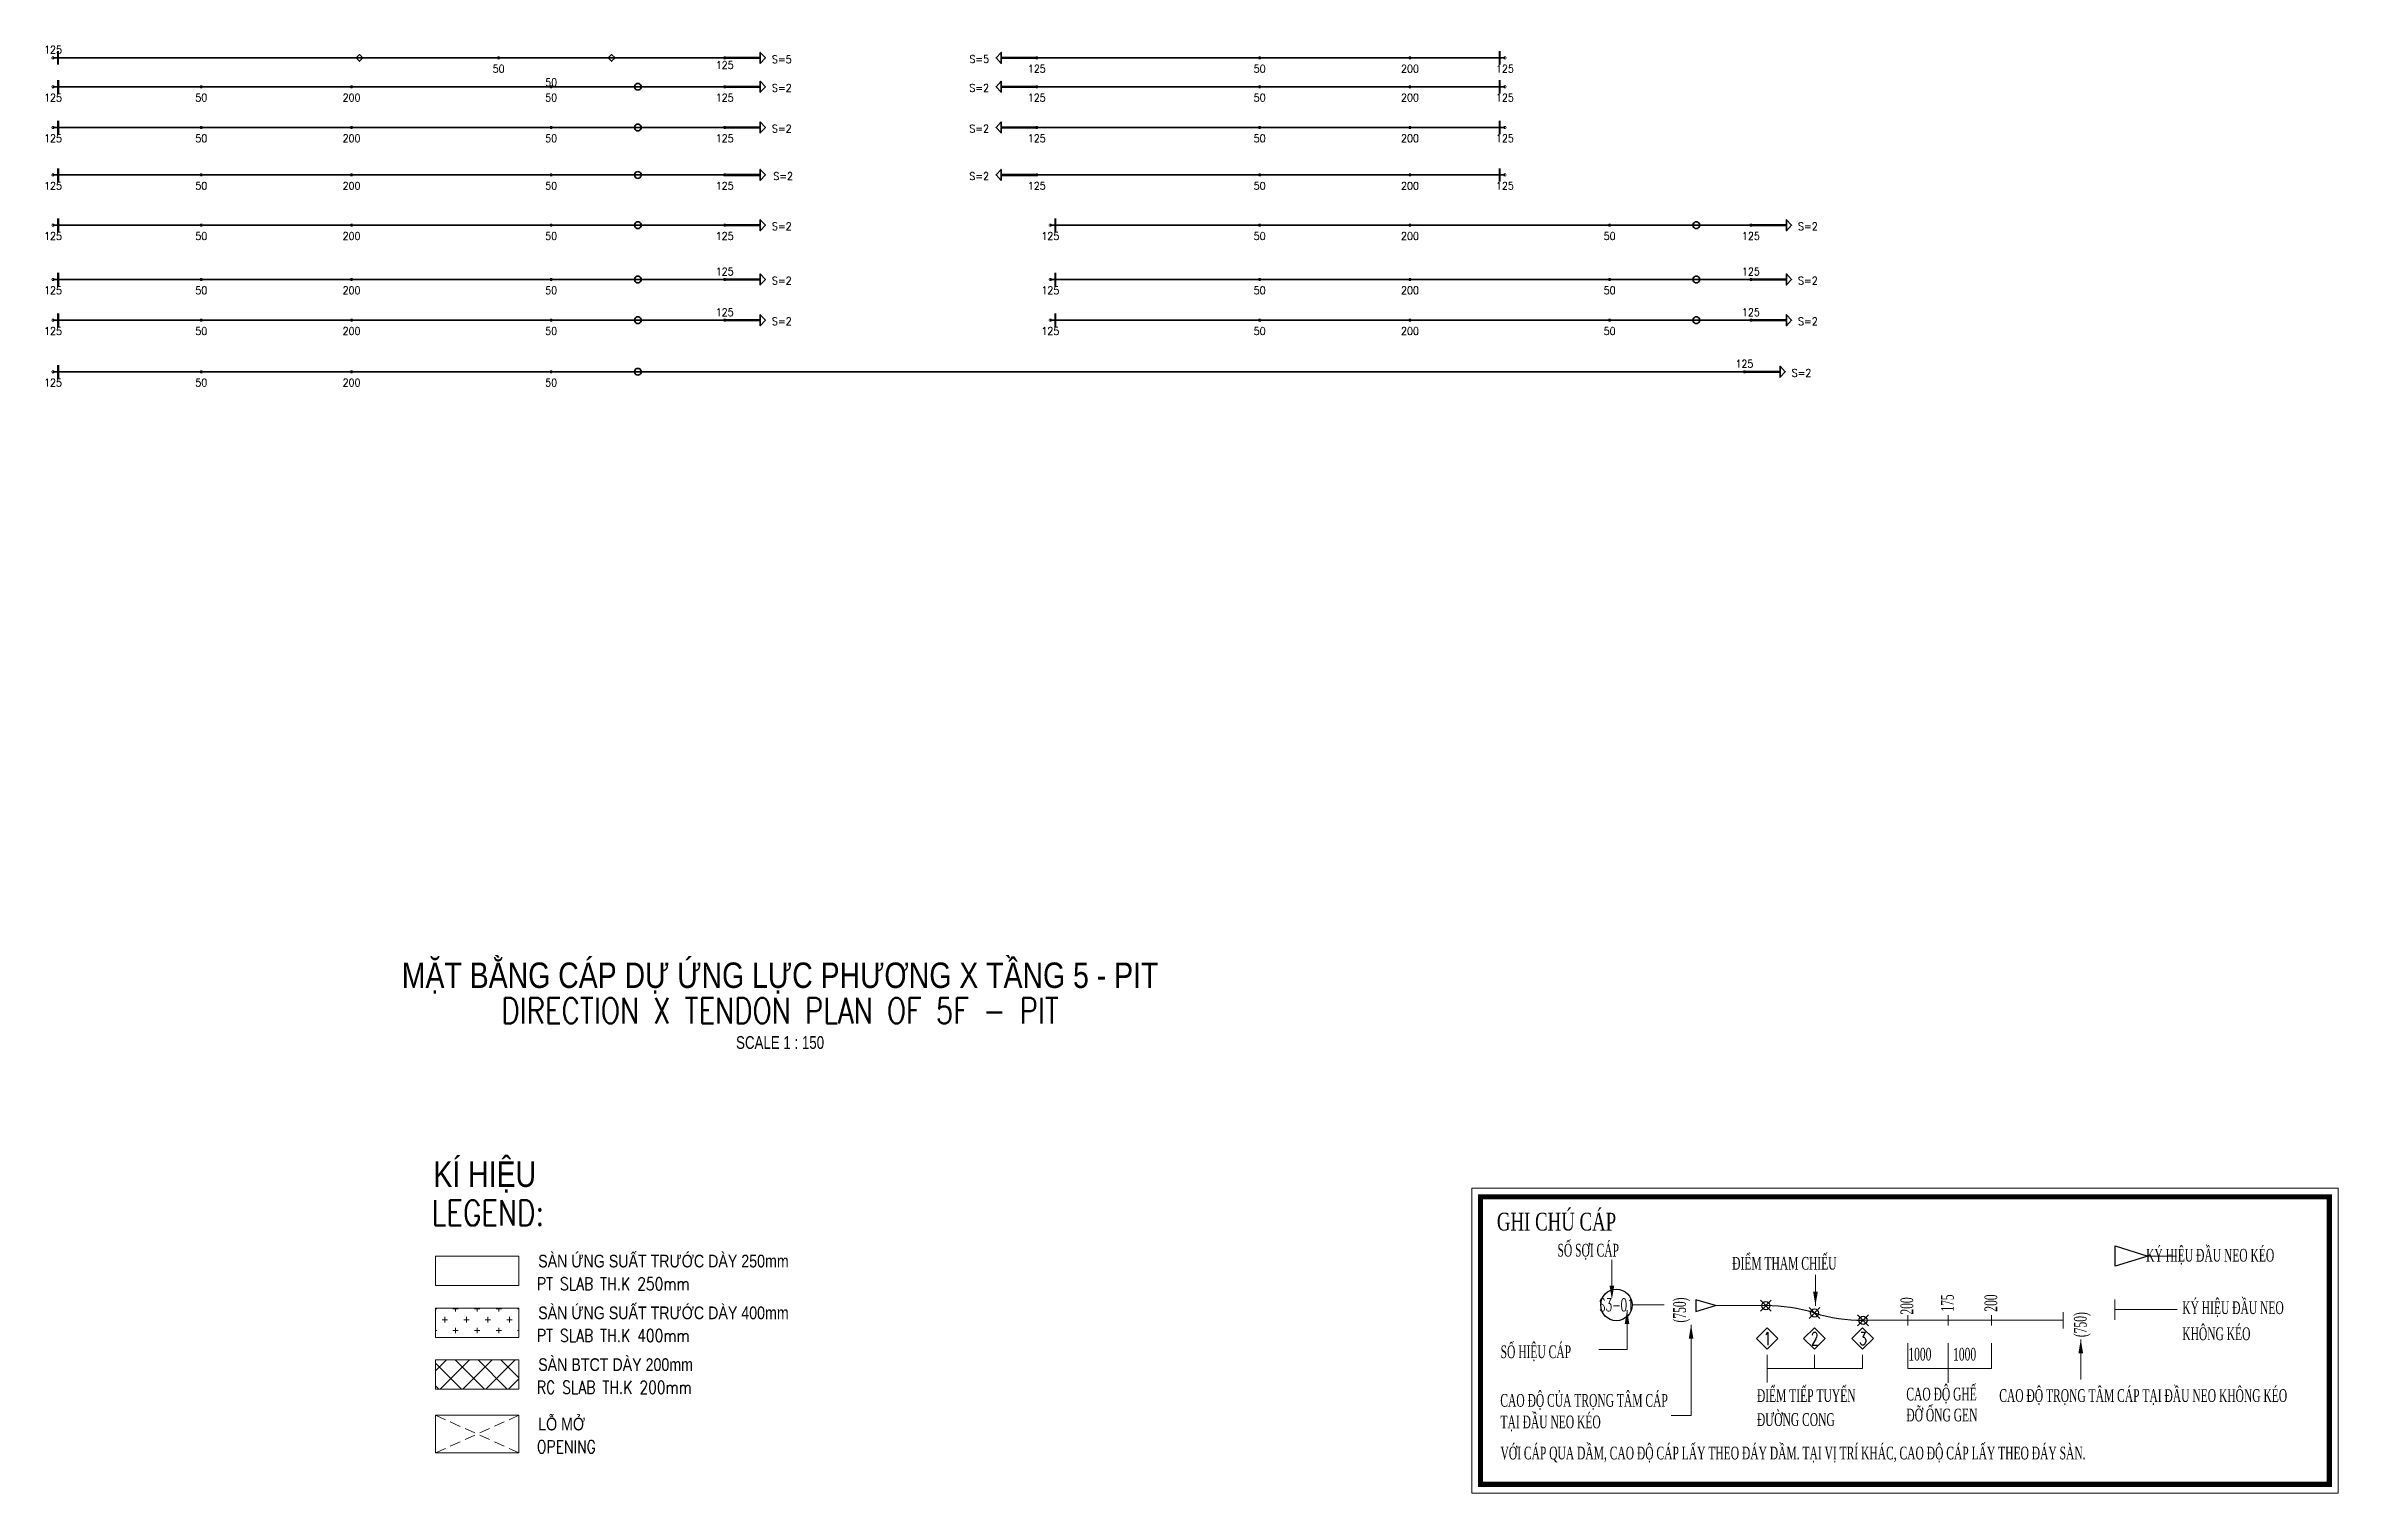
# Model space of a CAD drawing. Header units: millimetres. Extents: x 118516 to 587762, y -24154 to 43200.
# Drawn here: x 394039 to 461612, y -24154 to 18506 of the extents above; entities that cross this region are included whole.
import ezdxf
from ezdxf.enums import TextEntityAlignment as Align

# ---------------------------------------------------------------- set-up
doc = ezdxf.new("R2010")
doc.units = ezdxf.units.MM
doc.linetypes.add('DASHED2', pattern=[9.525, 6.35, -3.175])
doc.layers.get('0').update_dxf_attribs({"lineweight": 20})
for name, color, linetype, lineweight in [('8.TEXT', 7, 'Continuous', 20), ('a.LEADER', 8, 'Continuous', 15), ('NDC_S-TENDON', 6, 'Continuous', 35), ('NDC_S_ANNO', 7, 'Continuous', 20), ('NDC_S_ENG TEXT', 2, 'Continuous', 20), ('NDC_S_ENG TITLE', 3, 'Continuous', 20), ('NDC_S_HATCH MATERIAL', 8, 'Continuous', 13), ('NDC_S_OPENING', 9, 'DASHED2', 13), ('NDC_S_SLAB', 2, 'Continuous', 20), ('NDC_S_TEXT SYMBOL', 7, 'Continuous', 20), ('NDC_S_VN TEXT', 7, 'Continuous', 20), ('NDC_S_VN TITLE', 6, 'Continuous', 35)]:
    doc.layers.add(name, color=color, linetype=linetype, lineweight=lineweight)
doc.layers.add('Current_plane_Column', color=7, linetype='Continuous', true_color=0x4b00ff)
for name, color, linetype in [('FREY_CHR', 7, 'Continuous'), ('FREY_TENDON', 6, 'Continuous'), ('LH', 7, 'Continuous'), ('PT-HORI', 6, 'Continuous'), ('PT-VERT', 6, 'Continuous')]:
    doc.layers.add(name, color=color, linetype=linetype)
doc.styles.add('$0$NDC_EN TXT', font='romans.shx', dxfattribs={"width": 0.8})
doc.styles.add('NDC_ANNO', font='', dxfattribs={"width": 0.8})
doc.styles.add('NDC_EN TXT', font='romans.shx', dxfattribs={"width": 0.8})
doc.styles.add('NDC_VIE TXT', font='arial.ttf', dxfattribs={"width": 0.8})
doc.styles.get("Standard").update_dxf_attribs({"font": 'arial.ttf'})
doc.styles.add('T-NO', font='romans.shx', dxfattribs={"width": 0.8})
doc.styles.add('TM', font='romans.shx', dxfattribs={"width": 0.7})
doc.styles.add('Vnsimili', font='vntimeh.shx', dxfattribs={"width": 0.7})
doc.styles.get('NDC_ANNO').set_extended_font_data('Dotum')

msp = doc.modelspace()

# ---------------------------------------------------------------- texts
at = {"layer": 'NDC_S_ENG TEXT', "style": '$0$NDC_EN TXT', "width": 0.8}
for s, height, p in [('LEGEND:', 750, (405412.3, -16268.5)), ('PT SLAB TH.K 250mm', 375, (408513.8, -18170)), ('PT SLAB TH.K 400mm', 375, (408513.8, -19696)), ('RC SLAB TH.K 200mm', 375, (408513.8, -21222)), ('OPENING', 375, (408513.8, -22973.4))]:
    msp.add_text(s, height=height, dxfattribs=at).set_placement(p)
at = {"layer": 'NDC_S_VN TEXT', "style": 'NDC_VIE TXT', "width": 0.8}
msp.add_text('KÍ HIỆU', height=750, dxfattribs=at).set_placement((405462.5, -14377.4), align=Align.TOP_LEFT)
for s, p in [('SÀN ỨNG SUẤT TRƯỚC DÀY 250mm', (408552.1, -17501.2)), ('SÀN ỨNG SUẤT TRƯỚC DÀY 400mm', (408552.1, -19027.2)), ('SÀN BTCT DÀY 200mm', (408552.1, -20553.2)), ('LỖ MỞ', (408552.1, -22304.5))]:
    msp.add_text(s, height=375, dxfattribs=at).set_placement(p)

# ---------------------------------------------------------------- blocks, each defined once
blk = doc.blocks.new('Drawing name_symbol')
at = {"layer": 'NDC_S_ENG TITLE', "style": 'NDC_EN TXT', "width": 0.8}
blk.add_attdef('SECTDET1', text='', height=5, dxfattribs=at).set_placement((0, 1.01), align=Align.CENTER)
at = {"layer": 'NDC_S_TEXT SYMBOL', "lineweight": 25, "style": 'NDC_ANNO', "width": 0.8}
blk.add_attdef('SSCALE', text='', height=2.5, dxfattribs=at).set_placement((0, -4), align=Align.CENTER)
at = {"layer": 'NDC_S_VN TITLE', "style": 'NDC_VIE TXT', "width": 0.8}
blk.add_attdef('SECTDET2', text='', height=5, dxfattribs=at).set_placement((0, 7.97), align=Align.CENTER)
blk = doc.blocks.new('TDX')
at = {"layer": 'NDC_S-TENDON', "linetype": 'Continuous'}
for points in [[(11800, 8850, 60, 60, 0), (11800, 8450, 60, 60, 0)], [(41200, 3920, 60, 60, 0), (41200, 3520, 60, 60, 0)], [(41200, 2320, 60, 60, 0), (41200, 1920, 60, 60, 0)], [(41200, 1120, 60, 60, 0), (41200, 720, 60, 60, 0)]]:
    blk.add_lwpolyline(points, format="xyseb", dxfattribs=at)
for points in [[(31450, 8638), (32500, 8638), (32500, 8488), (32650, 8650), (32500, 8812), (32500, 8662), (31450, 8662)], [(31450, 7788), (32500, 7788), (32500, 7638), (32650, 7800), (32500, 7962), (32500, 7812), (31450, 7812)], [(31450, 6588), (32500, 6588), (32500, 6438), (32650, 6600), (32500, 6762), (32500, 6612), (31450, 6612)], [(31450, 5188), (32500, 5188), (32500, 5038), (32650, 5200), (32500, 5362), (32500, 5212), (31450, 5212)], [(31450, 3708), (32500, 3708), (32500, 3558), (32650, 3720), (32500, 3882), (32500, 3732), (31450, 3732)], [(61700, 3708), (62750, 3708), (62750, 3558), (62900, 3720), (62750, 3882), (62750, 3732), (61700, 3732)], [(31450, 2108), (32500, 2108), (32500, 1958), (32650, 2120), (32500, 2282), (32500, 2132), (31450, 2132)], [(61700, 2108), (62750, 2108), (62750, 1958), (62900, 2120), (62750, 2282), (62750, 2132), (61700, 2132)], [(31450, 908), (32500, 908), (32500, 758), (32650, 920), (32500, 1082), (32500, 932), (31450, 932)], [(61700, 908), (62750, 908), (62750, 758), (62900, 920), (62750, 1082), (62750, 932), (61700, 932)]]:
    blk.add_lwpolyline(points, close=True, dxfattribs=at)
for points, elevation in [([(40651, 8638), (39601, 8638), (39601, 8488), (39451, 8650), (39601, 8812), (39601, 8662), (40651, 8662)], -32), ([(20582, 8650), (20682, 8550), (20782, 8650), (20682, 8750), (20582, 8650)], -259), ([(28018, 8650), (28118, 8550), (28218, 8650), (28118, 8750), (28018, 8650)], -184), ([(28793, 7800), (28797, 7769), (28812, 7741), (28834, 7719), (28862, 7705), (28893, 7700), (28923, 7705), (28951, 7719), (28973, 7741), (28988, 7769), (28993, 7800), (28988, 7831), (28973, 7859), (28951, 7881), (28923, 7895), (28893, 7900), (28862, 7895), (28834, 7881), (28812, 7859), (28797, 7831), (28793, 7800)], -43), ([(40650, 7788), (39600, 7788), (39600, 7638), (39450, 7800), (39600, 7962), (39600, 7812), (40650, 7812)], -20), ([(40650, 6588), (39600, 6588), (39600, 6438), (39450, 6600), (39600, 6762), (39600, 6612), (40650, 6612)], -20), ([(28793, 6600), (28797, 6569), (28812, 6541), (28834, 6519), (28862, 6505), (28893, 6500), (28923, 6505), (28951, 6519), (28973, 6541), (28988, 6569), (28993, 6600), (28988, 6631), (28973, 6659), (28951, 6681), (28923, 6695), (28893, 6700), (28862, 6695), (28834, 6681), (28812, 6659), (28797, 6631), (28793, 6600)], -43), ([(28793, 5200), (28797, 5169), (28812, 5141), (28834, 5119), (28862, 5105), (28893, 5100), (28923, 5105), (28951, 5119), (28973, 5141), (28988, 5169), (28993, 5200), (28988, 5231), (28973, 5259), (28951, 5281), (28923, 5295), (28893, 5300), (28862, 5295), (28834, 5281), (28812, 5259), (28797, 5231), (28793, 5200)], -43), ([(40650, 5188), (39600, 5188), (39600, 5038), (39450, 5200), (39600, 5362), (39600, 5212), (40650, 5212)], -20), ([(28793, 3720), (28797, 3689), (28812, 3661), (28834, 3639), (28862, 3625), (28893, 3620), (28923, 3625), (28951, 3639), (28973, 3661), (28988, 3689), (28993, 3720), (28988, 3751), (28973, 3779), (28951, 3801), (28923, 3815), (28893, 3820), (28862, 3815), (28834, 3801), (28812, 3779), (28797, 3751), (28793, 3720)], -43), ([(59993, 3720), (59997, 3689), (60012, 3661), (60034, 3639), (60062, 3625), (60093, 3620), (60123, 3625), (60151, 3639), (60173, 3661), (60188, 3689), (60193, 3720), (60188, 3751), (60173, 3779), (60151, 3801), (60123, 3815), (60093, 3820), (60062, 3815), (60034, 3801), (60012, 3779), (59997, 3751), (59993, 3720)], -43), ([(28793, 2120), (28797, 2089), (28812, 2061), (28834, 2039), (28862, 2025), (28893, 2020), (28923, 2025), (28951, 2039), (28973, 2061), (28988, 2089), (28993, 2120), (28988, 2151), (28973, 2179), (28951, 2201), (28923, 2215), (28893, 2220), (28862, 2215), (28834, 2201), (28812, 2179), (28797, 2151), (28793, 2120)], -43), ([(59993, 2120), (59997, 2089), (60012, 2061), (60034, 2039), (60062, 2025), (60093, 2020), (60123, 2025), (60151, 2039), (60173, 2061), (60188, 2089), (60193, 2120), (60188, 2151), (60173, 2179), (60151, 2201), (60123, 2215), (60093, 2220), (60062, 2215), (60034, 2201), (60012, 2179), (59997, 2151), (59993, 2120)], -43), ([(28793, 920), (28797, 889), (28812, 861), (28834, 839), (28862, 825), (28893, 820), (28923, 825), (28951, 839), (28973, 861), (28988, 889), (28993, 920), (28988, 951), (28973, 979), (28951, 1001), (28923, 1015), (28893, 1020), (28862, 1015), (28834, 1001), (28812, 979), (28797, 951), (28793, 920)], -43), ([(59993, 920), (59997, 889), (60012, 861), (60034, 839), (60062, 825), (60093, 820), (60123, 825), (60151, 839), (60173, 861), (60188, 889), (60193, 920), (60188, 951), (60173, 979), (60151, 1001), (60123, 1015), (60093, 1020), (60062, 1015), (60034, 1001), (60012, 979), (59997, 951), (59993, 920)], -43), ([(28793, -600), (28797, -631), (28812, -659), (28834, -681), (28862, -695), (28893, -700), (28923, -695), (28951, -681), (28973, -659), (28988, -631), (28993, -600), (28988, -569), (28973, -541), (28951, -519), (28923, -505), (28893, -500), (28862, -505), (28834, -519), (28812, -541), (28797, -569), (28793, -600)], -3), ([(61511, -612), (62561, -612), (62561, -762), (62711, -600), (62561, -438), (62561, -588), (61511, -588)], 40)]:
    blk.add_lwpolyline(points, close=True, dxfattribs=dict(at, elevation=elevation))
for points, elevation in [([(54299, 8850, 60, 60, 0), (54299, 8450, 60, 60, 0)], -32), ([(11802, 8000, 60, 60, 0), (11802, 7600, 60, 60, 0)], 53), ([(54298, 8000, 60, 60, 0), (54298, 7600, 60, 60, 0)], -20), ([(11802, 6800, 60, 60, 0), (11802, 6400, 60, 60, 0)], 53), ([(54298, 6800, 60, 60, 0), (54298, 6400, 60, 60, 0)], -20), ([(11802, 5400, 60, 60, 0), (11802, 5000, 60, 60, 0)], 53), ([(54298, 5400, 60, 60, 0), (54298, 5000, 60, 60, 0)], -20), ([(11802, 3920, 60, 60, 0), (11802, 3520, 60, 60, 0)], 53), ([(11802, 2320, 60, 60, 0), (11802, 1920, 60, 60, 0)], 53), ([(11802, 1120, 60, 60, 0), (11802, 720, 60, 60, 0)], 53), ([(11802, -400, 60, 60, 0), (11802, -800, 60, 60, 0)], 93)]:
    blk.add_lwpolyline(points, format="xyseb", dxfattribs=dict(at, elevation=elevation))
for points in [[(11690, 8650, 20, 20, 0), (11670, 8685, 20, 20, 0), (11630, 8685, 20, 20, 0), (11610, 8650, 20, 20, 0), (11630, 8615, 20, 20, 0), (11670, 8615, 20, 20, 0)], [(11690, 8650, 20, 20, 0), (11670, 8685, 20, 20, 0), (11630, 8685, 20, 20, 0), (11610, 8650, 20, 20, 0), (11630, 8615, 20, 20, 0), (11670, 8615, 20, 20, 0)], [(31490, 8650, 20, 20, 0), (31470, 8685, 20, 20, 0), (31430, 8685, 20, 20, 0), (31410, 8650, 20, 20, 0), (31430, 8615, 20, 20, 0), (31470, 8615, 20, 20, 0)], [(31490, 8650, 20, 20, 0), (31470, 8685, 20, 20, 0), (31430, 8685, 20, 20, 0), (31410, 8650, 20, 20, 0), (31430, 8615, 20, 20, 0), (31470, 8615, 20, 20, 0)], [(20490, 7800, 20, 20, 0), (20470, 7834, 20, 20, 0), (20430, 7834, 20, 20, 0), (20410, 7800, 20, 20, 0), (20430, 7765, 20, 20, 0), (20470, 7765, 20, 20, 0)], [(20490, 7800, 20, 20, 0), (20470, 7834, 20, 20, 0), (20430, 7834, 20, 20, 0), (20410, 7800, 20, 20, 0), (20430, 7765, 20, 20, 0), (20470, 7765, 20, 20, 0)], [(20490, 7800, 20, 20, 0), (20470, 7834, 20, 20, 0), (20430, 7834, 20, 20, 0), (20410, 7800, 20, 20, 0), (20430, 7765, 20, 20, 0), (20470, 7765, 20, 20, 0)], [(20490, 7800, 20, 20, 0), (20470, 7834, 20, 20, 0), (20430, 7834, 20, 20, 0), (20410, 7800, 20, 20, 0), (20430, 7765, 20, 20, 0), (20470, 7765, 20, 20, 0)], [(31490, 7800, 20, 20, 0), (31470, 7834, 20, 20, 0), (31430, 7834, 20, 20, 0), (31410, 7800, 20, 20, 0), (31430, 7765, 20, 20, 0), (31470, 7765, 20, 20, 0)], [(31490, 7800, 20, 20, 0), (31470, 7834, 20, 20, 0), (31430, 7834, 20, 20, 0), (31410, 7800, 20, 20, 0), (31430, 7765, 20, 20, 0), (31470, 7765, 20, 20, 0)], [(20490, 6600, 20, 20, 0), (20470, 6635, 20, 20, 0), (20430, 6635, 20, 20, 0), (20410, 6600, 20, 20, 0), (20430, 6565, 20, 20, 0), (20470, 6565, 20, 20, 0)], [(20490, 6600, 20, 20, 0), (20470, 6635, 20, 20, 0), (20430, 6635, 20, 20, 0), (20410, 6600, 20, 20, 0), (20430, 6565, 20, 20, 0), (20470, 6565, 20, 20, 0)], [(20490, 6600, 20, 20, 0), (20470, 6635, 20, 20, 0), (20430, 6635, 20, 20, 0), (20410, 6600, 20, 20, 0), (20430, 6565, 20, 20, 0), (20470, 6565, 20, 20, 0)], [(20490, 6600, 20, 20, 0), (20470, 6635, 20, 20, 0), (20430, 6635, 20, 20, 0), (20410, 6600, 20, 20, 0), (20430, 6565, 20, 20, 0), (20470, 6565, 20, 20, 0)], [(31490, 6600, 20, 20, 0), (31470, 6635, 20, 20, 0), (31430, 6635, 20, 20, 0), (31410, 6600, 20, 20, 0), (31430, 6565, 20, 20, 0), (31470, 6565, 20, 20, 0)], [(31490, 6600, 20, 20, 0), (31470, 6635, 20, 20, 0), (31430, 6635, 20, 20, 0), (31410, 6600, 20, 20, 0), (31430, 6565, 20, 20, 0), (31470, 6565, 20, 20, 0)], [(20490, 5200, 20, 20, 0), (20470, 5235, 20, 20, 0), (20430, 5235, 20, 20, 0), (20410, 5200, 20, 20, 0), (20430, 5165, 20, 20, 0), (20470, 5165, 20, 20, 0)], [(20490, 5200, 20, 20, 0), (20470, 5235, 20, 20, 0), (20430, 5235, 20, 20, 0), (20410, 5200, 20, 20, 0), (20430, 5165, 20, 20, 0), (20470, 5165, 20, 20, 0)], [(20490, 5200, 20, 20, 0), (20470, 5235, 20, 20, 0), (20430, 5235, 20, 20, 0), (20410, 5200, 20, 20, 0), (20430, 5165, 20, 20, 0), (20470, 5165, 20, 20, 0)], [(20490, 5200, 20, 20, 0), (20470, 5235, 20, 20, 0), (20430, 5235, 20, 20, 0), (20410, 5200, 20, 20, 0), (20430, 5165, 20, 20, 0), (20470, 5165, 20, 20, 0)], [(31490, 5200, 20, 20, 0), (31470, 5235, 20, 20, 0), (31430, 5235, 20, 20, 0), (31410, 5200, 20, 20, 0), (31430, 5165, 20, 20, 0), (31470, 5165, 20, 20, 0)], [(31490, 5200, 20, 20, 0), (31470, 5235, 20, 20, 0), (31430, 5235, 20, 20, 0), (31410, 5200, 20, 20, 0), (31430, 5165, 20, 20, 0), (31470, 5165, 20, 20, 0)], [(20490, 3720, 20, 20, 0), (20470, 3755, 20, 20, 0), (20430, 3755, 20, 20, 0), (20410, 3720, 20, 20, 0), (20430, 3685, 20, 20, 0), (20470, 3685, 20, 20, 0)], [(20490, 3720, 20, 20, 0), (20470, 3755, 20, 20, 0), (20430, 3755, 20, 20, 0), (20410, 3720, 20, 20, 0), (20430, 3685, 20, 20, 0), (20470, 3685, 20, 20, 0)], [(20490, 3720, 20, 20, 0), (20470, 3755, 20, 20, 0), (20430, 3755, 20, 20, 0), (20410, 3720, 20, 20, 0), (20430, 3685, 20, 20, 0), (20470, 3685, 20, 20, 0)], [(20490, 3720, 20, 20, 0), (20470, 3755, 20, 20, 0), (20430, 3755, 20, 20, 0), (20410, 3720, 20, 20, 0), (20430, 3685, 20, 20, 0), (20470, 3685, 20, 20, 0)], [(31490, 3720, 20, 20, 0), (31470, 3755, 20, 20, 0), (31430, 3755, 20, 20, 0), (31410, 3720, 20, 20, 0), (31430, 3685, 20, 20, 0), (31470, 3685, 20, 20, 0)], [(31490, 3720, 20, 20, 0), (31470, 3755, 20, 20, 0), (31430, 3755, 20, 20, 0), (31410, 3720, 20, 20, 0), (31430, 3685, 20, 20, 0), (31470, 3685, 20, 20, 0)], [(51690, 3720, 20, 20, 0), (51670, 3755, 20, 20, 0), (51630, 3755, 20, 20, 0), (51610, 3720, 20, 20, 0), (51630, 3685, 20, 20, 0), (51670, 3685, 20, 20, 0)], [(51690, 3720, 20, 20, 0), (51670, 3755, 20, 20, 0), (51630, 3755, 20, 20, 0), (51610, 3720, 20, 20, 0), (51630, 3685, 20, 20, 0), (51670, 3685, 20, 20, 0)], [(51690, 3720, 20, 20, 0), (51670, 3755, 20, 20, 0), (51630, 3755, 20, 20, 0), (51610, 3720, 20, 20, 0), (51630, 3685, 20, 20, 0), (51670, 3685, 20, 20, 0)], [(51690, 3720, 20, 20, 0), (51670, 3755, 20, 20, 0), (51630, 3755, 20, 20, 0), (51610, 3720, 20, 20, 0), (51630, 3685, 20, 20, 0), (51670, 3685, 20, 20, 0)], [(61740, 3720, 20, 20, 0), (61720, 3755, 20, 20, 0), (61680, 3755, 20, 20, 0), (61660, 3720, 20, 20, 0), (61680, 3685, 20, 20, 0), (61720, 3685, 20, 20, 0)], [(61740, 3720, 20, 20, 0), (61720, 3755, 20, 20, 0), (61680, 3755, 20, 20, 0), (61660, 3720, 20, 20, 0), (61680, 3685, 20, 20, 0), (61720, 3685, 20, 20, 0)], [(20490, 2120, 20, 20, 0), (20470, 2155, 20, 20, 0), (20430, 2155, 20, 20, 0), (20410, 2120, 20, 20, 0), (20430, 2085, 20, 20, 0), (20470, 2085, 20, 20, 0)], [(20490, 2120, 20, 20, 0), (20470, 2155, 20, 20, 0), (20430, 2155, 20, 20, 0), (20410, 2120, 20, 20, 0), (20430, 2085, 20, 20, 0), (20470, 2085, 20, 20, 0)], [(20490, 2120, 20, 20, 0), (20470, 2155, 20, 20, 0), (20430, 2155, 20, 20, 0), (20410, 2120, 20, 20, 0), (20430, 2085, 20, 20, 0), (20470, 2085, 20, 20, 0)], [(20490, 2120, 20, 20, 0), (20470, 2155, 20, 20, 0), (20430, 2155, 20, 20, 0), (20410, 2120, 20, 20, 0), (20430, 2085, 20, 20, 0), (20470, 2085, 20, 20, 0)], [(31490, 2120, 20, 20, 0), (31470, 2155, 20, 20, 0), (31430, 2155, 20, 20, 0), (31410, 2120, 20, 20, 0), (31430, 2085, 20, 20, 0), (31470, 2085, 20, 20, 0)], [(31490, 2120, 20, 20, 0), (31470, 2155, 20, 20, 0), (31430, 2155, 20, 20, 0), (31410, 2120, 20, 20, 0), (31430, 2085, 20, 20, 0), (31470, 2085, 20, 20, 0)], [(51690, 2120, 20, 20, 0), (51670, 2155, 20, 20, 0), (51630, 2155, 20, 20, 0), (51610, 2120, 20, 20, 0), (51630, 2085, 20, 20, 0), (51670, 2085, 20, 20, 0)], [(51690, 2120, 20, 20, 0), (51670, 2155, 20, 20, 0), (51630, 2155, 20, 20, 0), (51610, 2120, 20, 20, 0), (51630, 2085, 20, 20, 0), (51670, 2085, 20, 20, 0)], [(51690, 2120, 20, 20, 0), (51670, 2155, 20, 20, 0), (51630, 2155, 20, 20, 0), (51610, 2120, 20, 20, 0), (51630, 2085, 20, 20, 0), (51670, 2085, 20, 20, 0)], [(51690, 2120, 20, 20, 0), (51670, 2155, 20, 20, 0), (51630, 2155, 20, 20, 0), (51610, 2120, 20, 20, 0), (51630, 2085, 20, 20, 0), (51670, 2085, 20, 20, 0)], [(61740, 2120, 20, 20, 0), (61720, 2155, 20, 20, 0), (61680, 2155, 20, 20, 0), (61660, 2120, 20, 20, 0), (61680, 2085, 20, 20, 0), (61720, 2085, 20, 20, 0)], [(61740, 2120, 20, 20, 0), (61720, 2155, 20, 20, 0), (61680, 2155, 20, 20, 0), (61660, 2120, 20, 20, 0), (61680, 2085, 20, 20, 0), (61720, 2085, 20, 20, 0)], [(20490, 920, 20, 20, 0), (20470, 955, 20, 20, 0), (20430, 955, 20, 20, 0), (20410, 920, 20, 20, 0), (20430, 885, 20, 20, 0), (20470, 885, 20, 20, 0)], [(20490, 920, 20, 20, 0), (20470, 955, 20, 20, 0), (20430, 955, 20, 20, 0), (20410, 920, 20, 20, 0), (20430, 885, 20, 20, 0), (20470, 885, 20, 20, 0)], [(20490, 920, 20, 20, 0), (20470, 955, 20, 20, 0), (20430, 955, 20, 20, 0), (20410, 920, 20, 20, 0), (20430, 885, 20, 20, 0), (20470, 885, 20, 20, 0)], [(20490, 920, 20, 20, 0), (20470, 955, 20, 20, 0), (20430, 955, 20, 20, 0), (20410, 920, 20, 20, 0), (20430, 885, 20, 20, 0), (20470, 885, 20, 20, 0)], [(31490, 920, 20, 20, 0), (31470, 955, 20, 20, 0), (31430, 955, 20, 20, 0), (31410, 920, 20, 20, 0), (31430, 885, 20, 20, 0), (31470, 885, 20, 20, 0)], [(31490, 920, 20, 20, 0), (31470, 955, 20, 20, 0), (31430, 955, 20, 20, 0), (31410, 920, 20, 20, 0), (31430, 885, 20, 20, 0), (31470, 885, 20, 20, 0)], [(51690, 920, 20, 20, 0), (51670, 955, 20, 20, 0), (51630, 955, 20, 20, 0), (51610, 920, 20, 20, 0), (51630, 885, 20, 20, 0), (51670, 885, 20, 20, 0)], [(51690, 920, 20, 20, 0), (51670, 955, 20, 20, 0), (51630, 955, 20, 20, 0), (51610, 920, 20, 20, 0), (51630, 885, 20, 20, 0), (51670, 885, 20, 20, 0)], [(51690, 920, 20, 20, 0), (51670, 955, 20, 20, 0), (51630, 955, 20, 20, 0), (51610, 920, 20, 20, 0), (51630, 885, 20, 20, 0), (51670, 885, 20, 20, 0)], [(51690, 920, 20, 20, 0), (51670, 955, 20, 20, 0), (51630, 955, 20, 20, 0), (51610, 920, 20, 20, 0), (51630, 885, 20, 20, 0), (51670, 885, 20, 20, 0)], [(61740, 920, 20, 20, 0), (61720, 955, 20, 20, 0), (61680, 955, 20, 20, 0), (61660, 920, 20, 20, 0), (61680, 885, 20, 20, 0), (61720, 885, 20, 20, 0)], [(61740, 920, 20, 20, 0), (61720, 955, 20, 20, 0), (61680, 955, 20, 20, 0), (61660, 920, 20, 20, 0), (61680, 885, 20, 20, 0), (61720, 885, 20, 20, 0)]]:
    blk.add_lwpolyline(points, format="xyseb", close=True, dxfattribs=at)
for points, elevation in [([(24825, 8650, 20, 20, 0), (24805, 8685, 20, 20, 0), (24765, 8685, 20, 20, 0), (24745, 8650, 20, 20, 0), (24765, 8615, 20, 20, 0), (24805, 8615, 20, 20, 0)], -325), ([(24825, 8650, 20, 20, 0), (24805, 8685, 20, 20, 0), (24765, 8685, 20, 20, 0), (24745, 8650, 20, 20, 0), (24765, 8615, 20, 20, 0), (24805, 8615, 20, 20, 0)], -325), ([(40611, 8650, 20, 20, 0), (40631, 8685, 20, 20, 0), (40671, 8685, 20, 20, 0), (40691, 8650, 20, 20, 0), (40671, 8615, 20, 20, 0), (40631, 8615, 20, 20, 0)], -32), ([(40611, 8650, 20, 20, 0), (40631, 8685, 20, 20, 0), (40671, 8685, 20, 20, 0), (40691, 8650, 20, 20, 0), (40671, 8615, 20, 20, 0), (40631, 8615, 20, 20, 0)], -32), ([(47260, 8650, 20, 20, 0), (47240, 8685, 20, 20, 0), (47200, 8685, 20, 20, 0), (47180, 8650, 20, 20, 0), (47200, 8615, 20, 20, 0), (47240, 8615, 20, 20, 0)], -105), ([(47260, 8650, 20, 20, 0), (47240, 8685, 20, 20, 0), (47200, 8685, 20, 20, 0), (47180, 8650, 20, 20, 0), (47200, 8615, 20, 20, 0), (47240, 8615, 20, 20, 0)], -105), ([(51690, 8650, 20, 20, 0), (51670, 8685, 20, 20, 0), (51630, 8685, 20, 20, 0), (51610, 8650, 20, 20, 0), (51630, 8615, 20, 20, 0), (51670, 8615, 20, 20, 0)], -30), ([(51690, 8650, 20, 20, 0), (51670, 8685, 20, 20, 0), (51630, 8685, 20, 20, 0), (51610, 8650, 20, 20, 0), (51630, 8615, 20, 20, 0), (51670, 8615, 20, 20, 0)], -30), ([(51690, 8650, 20, 20, 0), (51670, 8685, 20, 20, 0), (51630, 8685, 20, 20, 0), (51610, 8650, 20, 20, 0), (51630, 8615, 20, 20, 0), (51670, 8615, 20, 20, 0)], -30), ([(51690, 8650, 20, 20, 0), (51670, 8685, 20, 20, 0), (51630, 8685, 20, 20, 0), (51610, 8650, 20, 20, 0), (51630, 8615, 20, 20, 0), (51670, 8615, 20, 20, 0)], -30), ([(54409, 8650, 20, 20, 0), (54429, 8685, 20, 20, 0), (54469, 8685, 20, 20, 0), (54489, 8650, 20, 20, 0), (54469, 8615, 20, 20, 0), (54429, 8615, 20, 20, 0)], 21), ([(54409, 8650, 20, 20, 0), (54429, 8685, 20, 20, 0), (54469, 8685, 20, 20, 0), (54489, 8650, 20, 20, 0), (54469, 8615, 20, 20, 0), (54429, 8615, 20, 20, 0)], 21), ([(11692, 7800, 20, 20, 0), (11672, 7834, 20, 20, 0), (11632, 7834, 20, 20, 0), (11612, 7800, 20, 20, 0), (11632, 7765, 20, 20, 0), (11672, 7765, 20, 20, 0)], 53), ([(11692, 7800, 20, 20, 0), (11672, 7834, 20, 20, 0), (11632, 7834, 20, 20, 0), (11612, 7800, 20, 20, 0), (11632, 7765, 20, 20, 0), (11672, 7765, 20, 20, 0)], 53), ([(16060, 7800, 20, 20, 0), (16040, 7834, 20, 20, 0), (16000, 7834, 20, 20, 0), (15980, 7800, 20, 20, 0), (16000, 7765, 20, 20, 0), (16040, 7765, 20, 20, 0)], -75), ([(16060, 7800, 20, 20, 0), (16040, 7834, 20, 20, 0), (16000, 7834, 20, 20, 0), (15980, 7800, 20, 20, 0), (16000, 7765, 20, 20, 0), (16040, 7765, 20, 20, 0)], -75), ([(26375, 7800, 20, 20, 0), (26355, 7834, 20, 20, 0), (26315, 7834, 20, 20, 0), (26295, 7800, 20, 20, 0), (26315, 7765, 20, 20, 0), (26355, 7765, 20, 20, 0)], -75), ([(26375, 7800, 20, 20, 0), (26355, 7834, 20, 20, 0), (26315, 7834, 20, 20, 0), (26295, 7800, 20, 20, 0), (26315, 7765, 20, 20, 0), (26355, 7765, 20, 20, 0)], -75), ([(40610, 7800, 20, 20, 0), (40630, 7834, 20, 20, 0), (40670, 7834, 20, 20, 0), (40690, 7800, 20, 20, 0), (40670, 7765, 20, 20, 0), (40630, 7765, 20, 20, 0)], -20), ([(40610, 7800, 20, 20, 0), (40630, 7834, 20, 20, 0), (40670, 7834, 20, 20, 0), (40690, 7800, 20, 20, 0), (40670, 7765, 20, 20, 0), (40630, 7765, 20, 20, 0)], -20), ([(47260, 7800, 20, 20, 0), (47240, 7834, 20, 20, 0), (47200, 7834, 20, 20, 0), (47180, 7800, 20, 20, 0), (47200, 7765, 20, 20, 0), (47240, 7765, 20, 20, 0)], -92), ([(47260, 7800, 20, 20, 0), (47240, 7834, 20, 20, 0), (47200, 7834, 20, 20, 0), (47180, 7800, 20, 20, 0), (47200, 7765, 20, 20, 0), (47240, 7765, 20, 20, 0)], -92), ([(51690, 7800, 20, 20, 0), (51670, 7834, 20, 20, 0), (51630, 7834, 20, 20, 0), (51610, 7800, 20, 20, 0), (51630, 7765, 20, 20, 0), (51670, 7765, 20, 20, 0)], -17), ([(51690, 7800, 20, 20, 0), (51670, 7834, 20, 20, 0), (51630, 7834, 20, 20, 0), (51610, 7800, 20, 20, 0), (51630, 7765, 20, 20, 0), (51670, 7765, 20, 20, 0)], -17), ([(51690, 7800, 20, 20, 0), (51670, 7834, 20, 20, 0), (51630, 7834, 20, 20, 0), (51610, 7800, 20, 20, 0), (51630, 7765, 20, 20, 0), (51670, 7765, 20, 20, 0)], -17), ([(51690, 7800, 20, 20, 0), (51670, 7834, 20, 20, 0), (51630, 7834, 20, 20, 0), (51610, 7800, 20, 20, 0), (51630, 7765, 20, 20, 0), (51670, 7765, 20, 20, 0)], -17), ([(54408, 7800, 20, 20, 0), (54428, 7834, 20, 20, 0), (54468, 7834, 20, 20, 0), (54488, 7800, 20, 20, 0), (54468, 7765, 20, 20, 0), (54428, 7765, 20, 20, 0)], 34), ([(54408, 7800, 20, 20, 0), (54428, 7834, 20, 20, 0), (54468, 7834, 20, 20, 0), (54488, 7800, 20, 20, 0), (54468, 7765, 20, 20, 0), (54428, 7765, 20, 20, 0)], 34), ([(11692, 6600, 20, 20, 0), (11672, 6635, 20, 20, 0), (11632, 6635, 20, 20, 0), (11612, 6600, 20, 20, 0), (11632, 6565, 20, 20, 0), (11672, 6565, 20, 20, 0)], 53), ([(11692, 6600, 20, 20, 0), (11672, 6635, 20, 20, 0), (11632, 6635, 20, 20, 0), (11612, 6600, 20, 20, 0), (11632, 6565, 20, 20, 0), (11672, 6565, 20, 20, 0)], 53), ([(16060, 6600, 20, 20, 0), (16040, 6635, 20, 20, 0), (16000, 6635, 20, 20, 0), (15980, 6600, 20, 20, 0), (16000, 6565, 20, 20, 0), (16040, 6565, 20, 20, 0)], -75), ([(16060, 6600, 20, 20, 0), (16040, 6635, 20, 20, 0), (16000, 6635, 20, 20, 0), (15980, 6600, 20, 20, 0), (16000, 6565, 20, 20, 0), (16040, 6565, 20, 20, 0)], -75), ([(26375, 6600, 20, 20, 0), (26355, 6635, 20, 20, 0), (26315, 6635, 20, 20, 0), (26295, 6600, 20, 20, 0), (26315, 6565, 20, 20, 0), (26355, 6565, 20, 20, 0)], -75), ([(26375, 6600, 20, 20, 0), (26355, 6635, 20, 20, 0), (26315, 6635, 20, 20, 0), (26295, 6600, 20, 20, 0), (26315, 6565, 20, 20, 0), (26355, 6565, 20, 20, 0)], -75), ([(40610, 6600, 20, 20, 0), (40630, 6635, 20, 20, 0), (40670, 6635, 20, 20, 0), (40690, 6600, 20, 20, 0), (40670, 6565, 20, 20, 0), (40630, 6565, 20, 20, 0)], -20), ([(40610, 6600, 20, 20, 0), (40630, 6635, 20, 20, 0), (40670, 6635, 20, 20, 0), (40690, 6600, 20, 20, 0), (40670, 6565, 20, 20, 0), (40630, 6565, 20, 20, 0)], -20), ([(47260, 6600, 20, 20, 0), (47240, 6635, 20, 20, 0), (47200, 6635, 20, 20, 0), (47180, 6600, 20, 20, 0), (47200, 6565, 20, 20, 0), (47240, 6565, 20, 20, 0)], -92), ([(47260, 6600, 20, 20, 0), (47240, 6635, 20, 20, 0), (47200, 6635, 20, 20, 0), (47180, 6600, 20, 20, 0), (47200, 6565, 20, 20, 0), (47240, 6565, 20, 20, 0)], -92), ([(51690, 6600, 20, 20, 0), (51670, 6635, 20, 20, 0), (51630, 6635, 20, 20, 0), (51610, 6600, 20, 20, 0), (51630, 6565, 20, 20, 0), (51670, 6565, 20, 20, 0)], -17), ([(51690, 6600, 20, 20, 0), (51670, 6635, 20, 20, 0), (51630, 6635, 20, 20, 0), (51610, 6600, 20, 20, 0), (51630, 6565, 20, 20, 0), (51670, 6565, 20, 20, 0)], -17), ([(51690, 6600, 20, 20, 0), (51670, 6635, 20, 20, 0), (51630, 6635, 20, 20, 0), (51610, 6600, 20, 20, 0), (51630, 6565, 20, 20, 0), (51670, 6565, 20, 20, 0)], -17), ([(51690, 6600, 20, 20, 0), (51670, 6635, 20, 20, 0), (51630, 6635, 20, 20, 0), (51610, 6600, 20, 20, 0), (51630, 6565, 20, 20, 0), (51670, 6565, 20, 20, 0)], -17), ([(54408, 6600, 20, 20, 0), (54428, 6635, 20, 20, 0), (54468, 6635, 20, 20, 0), (54488, 6600, 20, 20, 0), (54468, 6565, 20, 20, 0), (54428, 6565, 20, 20, 0)], 34), ([(54408, 6600, 20, 20, 0), (54428, 6635, 20, 20, 0), (54468, 6635, 20, 20, 0), (54488, 6600, 20, 20, 0), (54468, 6565, 20, 20, 0), (54428, 6565, 20, 20, 0)], 34), ([(11692, 5200, 20, 20, 0), (11672, 5235, 20, 20, 0), (11632, 5235, 20, 20, 0), (11612, 5200, 20, 20, 0), (11632, 5165, 20, 20, 0), (11672, 5165, 20, 20, 0)], 53), ([(11692, 5200, 20, 20, 0), (11672, 5235, 20, 20, 0), (11632, 5235, 20, 20, 0), (11612, 5200, 20, 20, 0), (11632, 5165, 20, 20, 0), (11672, 5165, 20, 20, 0)], 53), ([(16060, 5200, 20, 20, 0), (16040, 5235, 20, 20, 0), (16000, 5235, 20, 20, 0), (15980, 5200, 20, 20, 0), (16000, 5165, 20, 20, 0), (16040, 5165, 20, 20, 0)], -75), ([(16060, 5200, 20, 20, 0), (16040, 5235, 20, 20, 0), (16000, 5235, 20, 20, 0), (15980, 5200, 20, 20, 0), (16000, 5165, 20, 20, 0), (16040, 5165, 20, 20, 0)], -75), ([(26375, 5200, 20, 20, 0), (26355, 5235, 20, 20, 0), (26315, 5235, 20, 20, 0), (26295, 5200, 20, 20, 0), (26315, 5165, 20, 20, 0), (26355, 5165, 20, 20, 0)], -75), ([(26375, 5200, 20, 20, 0), (26355, 5235, 20, 20, 0), (26315, 5235, 20, 20, 0), (26295, 5200, 20, 20, 0), (26315, 5165, 20, 20, 0), (26355, 5165, 20, 20, 0)], -75), ([(40610, 5200, 20, 20, 0), (40630, 5235, 20, 20, 0), (40670, 5235, 20, 20, 0), (40690, 5200, 20, 20, 0), (40670, 5165, 20, 20, 0), (40630, 5165, 20, 20, 0)], -20), ([(40610, 5200, 20, 20, 0), (40630, 5235, 20, 20, 0), (40670, 5235, 20, 20, 0), (40690, 5200, 20, 20, 0), (40670, 5165, 20, 20, 0), (40630, 5165, 20, 20, 0)], -20), ([(47260, 5200, 20, 20, 0), (47240, 5235, 20, 20, 0), (47200, 5235, 20, 20, 0), (47180, 5200, 20, 20, 0), (47200, 5165, 20, 20, 0), (47240, 5165, 20, 20, 0)], -92), ([(47260, 5200, 20, 20, 0), (47240, 5235, 20, 20, 0), (47200, 5235, 20, 20, 0), (47180, 5200, 20, 20, 0), (47200, 5165, 20, 20, 0), (47240, 5165, 20, 20, 0)], -92), ([(51690, 5200, 20, 20, 0), (51670, 5235, 20, 20, 0), (51630, 5235, 20, 20, 0), (51610, 5200, 20, 20, 0), (51630, 5165, 20, 20, 0), (51670, 5165, 20, 20, 0)], -17), ([(51690, 5200, 20, 20, 0), (51670, 5235, 20, 20, 0), (51630, 5235, 20, 20, 0), (51610, 5200, 20, 20, 0), (51630, 5165, 20, 20, 0), (51670, 5165, 20, 20, 0)], -17), ([(51690, 5200, 20, 20, 0), (51670, 5235, 20, 20, 0), (51630, 5235, 20, 20, 0), (51610, 5200, 20, 20, 0), (51630, 5165, 20, 20, 0), (51670, 5165, 20, 20, 0)], -17), ([(51690, 5200, 20, 20, 0), (51670, 5235, 20, 20, 0), (51630, 5235, 20, 20, 0), (51610, 5200, 20, 20, 0), (51630, 5165, 20, 20, 0), (51670, 5165, 20, 20, 0)], -17), ([(54408, 5200, 20, 20, 0), (54428, 5235, 20, 20, 0), (54468, 5235, 20, 20, 0), (54488, 5200, 20, 20, 0), (54468, 5165, 20, 20, 0), (54428, 5165, 20, 20, 0)], 34), ([(54408, 5200, 20, 20, 0), (54428, 5235, 20, 20, 0), (54468, 5235, 20, 20, 0), (54488, 5200, 20, 20, 0), (54468, 5165, 20, 20, 0), (54428, 5165, 20, 20, 0)], 34), ([(11692, 3720, 20, 20, 0), (11672, 3755, 20, 20, 0), (11632, 3755, 20, 20, 0), (11612, 3720, 20, 20, 0), (11632, 3685, 20, 20, 0), (11672, 3685, 20, 20, 0)], 53), ([(11692, 3720, 20, 20, 0), (11672, 3755, 20, 20, 0), (11632, 3755, 20, 20, 0), (11612, 3720, 20, 20, 0), (11632, 3685, 20, 20, 0), (11672, 3685, 20, 20, 0)], 53), ([(16060, 3720, 20, 20, 0), (16040, 3755, 20, 20, 0), (16000, 3755, 20, 20, 0), (15980, 3720, 20, 20, 0), (16000, 3685, 20, 20, 0), (16040, 3685, 20, 20, 0)], -75), ([(16060, 3720, 20, 20, 0), (16040, 3755, 20, 20, 0), (16000, 3755, 20, 20, 0), (15980, 3720, 20, 20, 0), (16000, 3685, 20, 20, 0), (16040, 3685, 20, 20, 0)], -75), ([(26375, 3720, 20, 20, 0), (26355, 3755, 20, 20, 0), (26315, 3755, 20, 20, 0), (26295, 3720, 20, 20, 0), (26315, 3685, 20, 20, 0), (26355, 3685, 20, 20, 0)], -75), ([(26375, 3720, 20, 20, 0), (26355, 3755, 20, 20, 0), (26315, 3755, 20, 20, 0), (26295, 3720, 20, 20, 0), (26315, 3685, 20, 20, 0), (26355, 3685, 20, 20, 0)], -75), ([(41090, 3720, 20, 20, 0), (41070, 3755, 20, 20, 0), (41030, 3755, 20, 20, 0), (41010, 3720, 20, 20, 0), (41030, 3685, 20, 20, 0), (41070, 3685, 20, 20, 0)], 53), ([(41090, 3720, 20, 20, 0), (41070, 3755, 20, 20, 0), (41030, 3755, 20, 20, 0), (41010, 3720, 20, 20, 0), (41030, 3685, 20, 20, 0), (41070, 3685, 20, 20, 0)], 53), ([(47260, 3720, 20, 20, 0), (47240, 3755, 20, 20, 0), (47200, 3755, 20, 20, 0), (47180, 3720, 20, 20, 0), (47200, 3685, 20, 20, 0), (47240, 3685, 20, 20, 0)], -75), ([(47260, 3720, 20, 20, 0), (47240, 3755, 20, 20, 0), (47200, 3755, 20, 20, 0), (47180, 3720, 20, 20, 0), (47200, 3685, 20, 20, 0), (47240, 3685, 20, 20, 0)], -75), ([(57575, 3720, 20, 20, 0), (57555, 3755, 20, 20, 0), (57515, 3755, 20, 20, 0), (57495, 3720, 20, 20, 0), (57515, 3685, 20, 20, 0), (57555, 3685, 20, 20, 0)], -75), ([(57575, 3720, 20, 20, 0), (57555, 3755, 20, 20, 0), (57515, 3755, 20, 20, 0), (57495, 3720, 20, 20, 0), (57515, 3685, 20, 20, 0), (57555, 3685, 20, 20, 0)], -75), ([(11692, 2120, 20, 20, 0), (11672, 2155, 20, 20, 0), (11632, 2155, 20, 20, 0), (11612, 2120, 20, 20, 0), (11632, 2085, 20, 20, 0), (11672, 2085, 20, 20, 0)], 53), ([(11692, 2120, 20, 20, 0), (11672, 2155, 20, 20, 0), (11632, 2155, 20, 20, 0), (11612, 2120, 20, 20, 0), (11632, 2085, 20, 20, 0), (11672, 2085, 20, 20, 0)], 53), ([(16060, 2120, 20, 20, 0), (16040, 2155, 20, 20, 0), (16000, 2155, 20, 20, 0), (15980, 2120, 20, 20, 0), (16000, 2085, 20, 20, 0), (16040, 2085, 20, 20, 0)], -75), ([(16060, 2120, 20, 20, 0), (16040, 2155, 20, 20, 0), (16000, 2155, 20, 20, 0), (15980, 2120, 20, 20, 0), (16000, 2085, 20, 20, 0), (16040, 2085, 20, 20, 0)], -75), ([(26375, 2120, 20, 20, 0), (26355, 2155, 20, 20, 0), (26315, 2155, 20, 20, 0), (26295, 2120, 20, 20, 0), (26315, 2085, 20, 20, 0), (26355, 2085, 20, 20, 0)], -75), ([(26375, 2120, 20, 20, 0), (26355, 2155, 20, 20, 0), (26315, 2155, 20, 20, 0), (26295, 2120, 20, 20, 0), (26315, 2085, 20, 20, 0), (26355, 2085, 20, 20, 0)], -75), ([(41090, 2120, 20, 20, 0), (41070, 2155, 20, 20, 0), (41030, 2155, 20, 20, 0), (41010, 2120, 20, 20, 0), (41030, 2085, 20, 20, 0), (41070, 2085, 20, 20, 0)], 53), ([(41090, 2120, 20, 20, 0), (41070, 2155, 20, 20, 0), (41030, 2155, 20, 20, 0), (41010, 2120, 20, 20, 0), (41030, 2085, 20, 20, 0), (41070, 2085, 20, 20, 0)], 53), ([(47260, 2120, 20, 20, 0), (47240, 2155, 20, 20, 0), (47200, 2155, 20, 20, 0), (47180, 2120, 20, 20, 0), (47200, 2085, 20, 20, 0), (47240, 2085, 20, 20, 0)], -75), ([(47260, 2120, 20, 20, 0), (47240, 2155, 20, 20, 0), (47200, 2155, 20, 20, 0), (47180, 2120, 20, 20, 0), (47200, 2085, 20, 20, 0), (47240, 2085, 20, 20, 0)], -75), ([(57575, 2120, 20, 20, 0), (57555, 2155, 20, 20, 0), (57515, 2155, 20, 20, 0), (57495, 2120, 20, 20, 0), (57515, 2085, 20, 20, 0), (57555, 2085, 20, 20, 0)], -75), ([(57575, 2120, 20, 20, 0), (57555, 2155, 20, 20, 0), (57515, 2155, 20, 20, 0), (57495, 2120, 20, 20, 0), (57515, 2085, 20, 20, 0), (57555, 2085, 20, 20, 0)], -75), ([(11692, 920, 20, 20, 0), (11672, 955, 20, 20, 0), (11632, 955, 20, 20, 0), (11612, 920, 20, 20, 0), (11632, 885, 20, 20, 0), (11672, 885, 20, 20, 0)], 53), ([(11692, 920, 20, 20, 0), (11672, 955, 20, 20, 0), (11632, 955, 20, 20, 0), (11612, 920, 20, 20, 0), (11632, 885, 20, 20, 0), (11672, 885, 20, 20, 0)], 53), ([(16060, 920, 20, 20, 0), (16040, 955, 20, 20, 0), (16000, 955, 20, 20, 0), (15980, 920, 20, 20, 0), (16000, 885, 20, 20, 0), (16040, 885, 20, 20, 0)], -75), ([(16060, 920, 20, 20, 0), (16040, 955, 20, 20, 0), (16000, 955, 20, 20, 0), (15980, 920, 20, 20, 0), (16000, 885, 20, 20, 0), (16040, 885, 20, 20, 0)], -75), ([(26375, 920, 20, 20, 0), (26355, 955, 20, 20, 0), (26315, 955, 20, 20, 0), (26295, 920, 20, 20, 0), (26315, 885, 20, 20, 0), (26355, 885, 20, 20, 0)], -75), ([(26375, 920, 20, 20, 0), (26355, 955, 20, 20, 0), (26315, 955, 20, 20, 0), (26295, 920, 20, 20, 0), (26315, 885, 20, 20, 0), (26355, 885, 20, 20, 0)], -75), ([(41090, 920, 20, 20, 0), (41070, 955, 20, 20, 0), (41030, 955, 20, 20, 0), (41010, 920, 20, 20, 0), (41030, 885, 20, 20, 0), (41070, 885, 20, 20, 0)], 53), ([(41090, 920, 20, 20, 0), (41070, 955, 20, 20, 0), (41030, 955, 20, 20, 0), (41010, 920, 20, 20, 0), (41030, 885, 20, 20, 0), (41070, 885, 20, 20, 0)], 53), ([(47260, 920, 20, 20, 0), (47240, 955, 20, 20, 0), (47200, 955, 20, 20, 0), (47180, 920, 20, 20, 0), (47200, 885, 20, 20, 0), (47240, 885, 20, 20, 0)], -75), ([(47260, 920, 20, 20, 0), (47240, 955, 20, 20, 0), (47200, 955, 20, 20, 0), (47180, 920, 20, 20, 0), (47200, 885, 20, 20, 0), (47240, 885, 20, 20, 0)], -75), ([(57575, 920, 20, 20, 0), (57555, 955, 20, 20, 0), (57515, 955, 20, 20, 0), (57495, 920, 20, 20, 0), (57515, 885, 20, 20, 0), (57555, 885, 20, 20, 0)], -75), ([(57575, 920, 20, 20, 0), (57555, 955, 20, 20, 0), (57515, 955, 20, 20, 0), (57495, 920, 20, 20, 0), (57515, 885, 20, 20, 0), (57555, 885, 20, 20, 0)], -75), ([(11692, -600, 20, 20, 0), (11672, -565, 20, 20, 0), (11632, -565, 20, 20, 0), (11612, -600, 20, 20, 0), (11632, -635, 20, 20, 0), (11672, -635, 20, 20, 0)], 93), ([(11692, -600, 20, 20, 0), (11672, -565, 20, 20, 0), (11632, -565, 20, 20, 0), (11612, -600, 20, 20, 0), (11632, -635, 20, 20, 0), (11672, -635, 20, 20, 0)], 93), ([(16060, -600, 20, 20, 0), (16040, -565, 20, 20, 0), (16000, -565, 20, 20, 0), (15980, -600, 20, 20, 0), (16000, -635, 20, 20, 0), (16040, -635, 20, 20, 0)], -35), ([(16060, -600, 20, 20, 0), (16040, -565, 20, 20, 0), (16000, -565, 20, 20, 0), (15980, -600, 20, 20, 0), (16000, -635, 20, 20, 0), (16040, -635, 20, 20, 0)], -35), ([(20490, -600, 20, 20, 0), (20470, -565, 20, 20, 0), (20430, -565, 20, 20, 0), (20410, -600, 20, 20, 0), (20430, -635, 20, 20, 0), (20470, -635, 20, 20, 0)], 40), ([(20490, -600, 20, 20, 0), (20470, -565, 20, 20, 0), (20430, -565, 20, 20, 0), (20410, -600, 20, 20, 0), (20430, -635, 20, 20, 0), (20470, -635, 20, 20, 0)], 40), ([(20490, -600, 20, 20, 0), (20470, -565, 20, 20, 0), (20430, -565, 20, 20, 0), (20410, -600, 20, 20, 0), (20430, -635, 20, 20, 0), (20470, -635, 20, 20, 0)], 40), ([(20490, -600, 20, 20, 0), (20470, -565, 20, 20, 0), (20430, -565, 20, 20, 0), (20410, -600, 20, 20, 0), (20430, -635, 20, 20, 0), (20470, -635, 20, 20, 0)], 40), ([(26375, -600, 20, 20, 0), (26355, -565, 20, 20, 0), (26315, -565, 20, 20, 0), (26295, -600, 20, 20, 0), (26315, -635, 20, 20, 0), (26355, -635, 20, 20, 0)], -35), ([(26375, -600, 20, 20, 0), (26355, -565, 20, 20, 0), (26315, -565, 20, 20, 0), (26295, -600, 20, 20, 0), (26315, -635, 20, 20, 0), (26355, -635, 20, 20, 0)], -35), ([(61551, -600, 20, 20, 0), (61531, -565, 20, 20, 0), (61491, -565, 20, 20, 0), (61471, -600, 20, 20, 0), (61491, -635, 20, 20, 0), (61531, -635, 20, 20, 0)], 40), ([(61551, -600, 20, 20, 0), (61531, -565, 20, 20, 0), (61491, -565, 20, 20, 0), (61471, -600, 20, 20, 0), (61491, -635, 20, 20, 0), (61531, -635, 20, 20, 0)], 40)]:
    blk.add_lwpolyline(points, format="xyseb", close=True, dxfattribs=dict(at, elevation=elevation))
for points in [[(11650, 8650, 0), (19009, 8650, -14), (19897, 8650, -58), (20786, 8650, -130), (22119, 8650, -238), (23452, 8650, -303), (24785, 8650, -325), (26118, 8650, -303), (27451, 8650, -238), (28784, 8650, -130), (29673, 8650, -58), (30561, 8650, -14), (31450, 8650, 0)], [(42979, 8650, 43), (42297, 8650, 36), (41615, 8650, 16), (40933, 8650, -17), (39910, 8650, -67), (45839, 8650, -78), (44816, 8650, -88), (43793, 8650, -83), (42770, 8650, -68), (41747, 8650, -43), (41065, 8650, -26), (40383, 8650, -16), (40651, 8650, -20)], [(54451, 8650, -21), (53794, 8650, -37), (51299, 8650, -17), (50519, 8650, -57), (49739, 8650, -85), (48959, 8650, -102), (48179, 8650, -107), (47399, 8650, -102), (46619, 8650, -85), (45839, 8650, -57), (45059, 8650, -17), (44366, 8650, 16), (43672, 8650, 36), (42979, 8650, 43)], [(11650, 7800, 64), (12207, 7800, 48), (12900, 7800, 15), (13680, 7800, -24), (14460, 7800, -52), (15240, 7800, -69), (16020, 7800, -75), (16800, 7800, -69), (17580, 7800, -52), (18360, 7800, -24), (19140, 7800, 15), (19833, 7800, 48), (20527, 7800, 68), (21220, 7800, 75)], [(21220, 7800, 75), (21902, 7800, 68), (22584, 7800, 48), (23266, 7800, 15), (24289, 7800, -35), (25312, 7800, -65), (26335, 7800, -75), (27358, 7800, -70), (28381, 7800, -55), (29404, 7800, -30), (30086, 7800, -13), (30768, 7800, -3), (31450, 7800, 0)], [(42978, 7800, 55), (42296, 7800, 49), (41614, 7800, 29), (40932, 7800, -5), (39909, 7800, -55), (45838, 7800, -65), (44815, 7800, -75), (43792, 7800, -70), (42769, 7800, -55), (41746, 7800, -30), (41064, 7800, -13), (40382, 7800, -3), (40650, 7800, -7)], [(54450, 7800, -8), (53793, 7800, -24), (51298, 7800, -5), (50518, 7800, -44), (49738, 7800, -72), (48958, 7800, -89), (48178, 7800, -95), (47398, 7800, -89), (46618, 7800, -72), (45838, 7800, -44), (45058, 7800, -5), (44365, 7800, 29), (43672, 7800, 49), (42978, 7800, 55)], [(11650, 6600, 64), (12207, 6600, 48), (12900, 6600, 15), (13680, 6600, -24), (14460, 6600, -52), (15240, 6600, -69), (16020, 6600, -75), (16800, 6600, -69), (17580, 6600, -52), (18360, 6600, -24), (19140, 6600, 15), (19833, 6600, 48), (20527, 6600, 68), (21220, 6600, 75)], [(21220, 6600, 75), (21902, 6600, 68), (22584, 6600, 48), (23266, 6600, 15), (24289, 6600, -35), (25312, 6600, -65), (26335, 6600, -75), (27358, 6600, -70), (28381, 6600, -55), (29404, 6600, -30), (30086, 6600, -13), (30768, 6600, -3), (31450, 6600, 0)], [(42978, 6600, 55), (42296, 6600, 49), (41614, 6600, 29), (40932, 6600, -5), (39909, 6600, -55), (45838, 6600, -65), (44815, 6600, -75), (43792, 6600, -70), (42769, 6600, -55), (41746, 6600, -30), (41064, 6600, -13), (40382, 6600, -3), (40650, 6600, -7)], [(54450, 6600, -8), (53793, 6600, -24), (51298, 6600, -5), (50518, 6600, -44), (49738, 6600, -72), (48958, 6600, -89), (48178, 6600, -95), (47398, 6600, -89), (46618, 6600, -72), (45838, 6600, -44), (45058, 6600, -5), (44365, 6600, 29), (43672, 6600, 49), (42978, 6600, 55)], [(11650, 5200, 64), (12207, 5200, 48), (12900, 5200, 15), (13680, 5200, -24), (14460, 5200, -52), (15240, 5200, -69), (16020, 5200, -75), (16800, 5200, -69), (17580, 5200, -52), (18360, 5200, -24), (19140, 5200, 15), (19833, 5200, 48), (20527, 5200, 68), (21220, 5200, 75)], [(21220, 5200, 75), (21902, 5200, 68), (22584, 5200, 48), (23266, 5200, 15), (24289, 5200, -35), (25312, 5200, -65), (26335, 5200, -75), (27358, 5200, -70), (28381, 5200, -55), (29404, 5200, -30), (30086, 5200, -13), (30768, 5200, -3), (31450, 5200, 0)], [(42978, 5200, 55), (42296, 5200, 49), (41614, 5200, 29), (40932, 5200, -5), (39909, 5200, -55), (45838, 5200, -65), (44815, 5200, -75), (43792, 5200, -70), (42769, 5200, -55), (41746, 5200, -30), (41064, 5200, -13), (40382, 5200, -3), (40650, 5200, -7)], [(54450, 5200, -8), (53793, 5200, -24), (51298, 5200, -5), (50518, 5200, -44), (49738, 5200, -72), (48958, 5200, -89), (48178, 5200, -95), (47398, 5200, -89), (46618, 5200, -72), (45838, 5200, -44), (45058, 5200, -5), (44365, 5200, 29), (43672, 5200, 49), (42978, 5200, 55)], [(11650, 3720, 64), (12207, 3720, 48), (12900, 3720, 15), (13680, 3720, -24), (14460, 3720, -52), (15240, 3720, -69), (16020, 3720, -75), (16800, 3720, -69), (17580, 3720, -52), (18360, 3720, -24), (19140, 3720, 15), (19833, 3720, 48), (20527, 3720, 68), (21220, 3720, 75)], [(21220, 3720, 75), (21902, 3720, 68), (22584, 3720, 48), (23266, 3720, 15), (24289, 3720, -35), (25312, 3720, -65), (26335, 3720, -75), (27358, 3720, -70), (28381, 3720, -55), (29404, 3720, -30), (30086, 3720, -13), (30768, 3720, -3), (31450, 3720, 0)], [(41048, 3720, 11), (41605, 3720, -5), (44100, 3720, 15), (44880, 3720, -24), (45660, 3720, -52), (46440, 3720, -69), (47220, 3720, -75), (48000, 3720, -69), (48780, 3720, -52), (49560, 3720, -24), (50340, 3720, 15), (51033, 3720, 48), (51727, 3720, 68), (52420, 3720, 75)], [(52420, 3720, 75), (53102, 3720, 68), (53784, 3720, 48), (54466, 3720, 15), (55489, 3720, -35), (56512, 3720, -65), (57535, 3720, -75), (58558, 3720, -70), (59581, 3720, -55), (60604, 3720, -30), (61286, 3720, -13), (61968, 3720, -3), (61700, 3720, -7)], [(11650, 2120, 64), (12207, 2120, 48), (12900, 2120, 15), (13680, 2120, -24), (14460, 2120, -52), (15240, 2120, -69), (16020, 2120, -75), (16800, 2120, -69), (17580, 2120, -52), (18360, 2120, -24), (19140, 2120, 15), (19833, 2120, 48), (20527, 2120, 68), (21220, 2120, 75)], [(21220, 2120, 75), (21902, 2120, 68), (22584, 2120, 48), (23266, 2120, 15), (24289, 2120, -35), (25312, 2120, -65), (26335, 2120, -75), (27358, 2120, -70), (28381, 2120, -55), (29404, 2120, -30), (30086, 2120, -13), (30768, 2120, -3), (31450, 2120, 0)], [(41048, 2120, 11), (41605, 2120, -5), (44100, 2120, 15), (44880, 2120, -24), (45660, 2120, -52), (46440, 2120, -69), (47220, 2120, -75), (48000, 2120, -69), (48780, 2120, -52), (49560, 2120, -24), (50340, 2120, 15), (51033, 2120, 48), (51727, 2120, 68), (52420, 2120, 75)], [(52420, 2120, 75), (53102, 2120, 68), (53784, 2120, 48), (54466, 2120, 15), (55489, 2120, -35), (56512, 2120, -65), (57535, 2120, -75), (58558, 2120, -70), (59581, 2120, -55), (60604, 2120, -30), (61286, 2120, -13), (61968, 2120, -3), (61700, 2120, -7)], [(11650, 920, 64), (12207, 920, 48), (12900, 920, 15), (13680, 920, -24), (14460, 920, -52), (15240, 920, -69), (16020, 920, -75), (16800, 920, -69), (17580, 920, -52), (18360, 920, -24), (19140, 920, 15), (19833, 920, 48), (20527, 920, 68), (21220, 920, 75)], [(21220, 920, 75), (21902, 920, 68), (22584, 920, 48), (23266, 920, 15), (24289, 920, -35), (25312, 920, -65), (26335, 920, -75), (27358, 920, -70), (28381, 920, -55), (29404, 920, -30), (30086, 920, -13), (30768, 920, -3), (31450, 920, 0)], [(41048, 920, 11), (41605, 920, -5), (44100, 920, 15), (44880, 920, -24), (45660, 920, -52), (46440, 920, -69), (47220, 920, -75), (48000, 920, -69), (48780, 920, -52), (49560, 920, -24), (50340, 920, 15), (51033, 920, 48), (51727, 920, 68), (52420, 920, 75)], [(52420, 920, 75), (53102, 920, 68), (53784, 920, 48), (54466, 920, 15), (55489, 920, -35), (56512, 920, -65), (57535, 920, -75), (58558, 920, -70), (59581, 920, -55), (60604, 920, -30), (61286, 920, -13), (61968, 920, -3), (61700, 920, -7)], [(11650, -600, 104), (12207, -600, 88), (12900, -600, 55), (13680, -600, 15), (14460, -600, -13), (15240, -600, -30), (16020, -600, -35), (16800, -600, -30), (17580, -600, -13), (18360, -600, 15), (19140, -600, 55), (19833, -600, 88), (20527, -600, 108), (21220, -600, 115)], [(21220, -600, 115), (21902, -600, 108), (22584, -600, 88), (23266, -600, 55), (24289, -600, 5), (25312, -600, -25), (26335, -600, -35), (27358, -600, -30), (28381, -600, -15), (29404, -600, 10), (30086, -600, 26), (30768, -600, 36), (61511, -600, 0)]]:
    blk.add_polyline3d(points, dxfattribs=at)
at = {"layer": 'NDC_S_ANNO', "linetype": 'Continuous', "char_height": 225, "attachment_point": 5, "line_spacing_factor": 0.75}
for s, insert in [('{\\Fstandard|c0;125}', (11650, 8893)), ('\\FSTANDARD.shx;50', (24785, 8330, -325)), ('\\FSTANDARD.shx;125', (31450, 8438)), ('\\FSTANDARD.shx;S=5', (33132, 8608, 125)), ('{\\Fstandard|c0;S=5}', (38955, 8616, 132)), ('\\FSTANDARD.shx;125', (40651, 8330, -20)), ('\\FSTANDARD.shx;50', (47220, 8330, -105)), ('\\FSTANDARD.shx;200', (51650, 8330, -30)), ('{\\Fstandard|c0;125}', (54449, 8330, -32)), ('{\\Fstandard|c0;125}', (11652, 7480, 53)), ('\\FSTANDARD.shx;50', (16020, 7480, -75)), ('\\FSTANDARD.shx;200', (20450, 7480)), ('\\FSTANDARD.shx;50', (26335, 7930, -325)), ('\\FSTANDARD.shx;50', (26335, 7480, -75)), ('\\FSTANDARD.shx;125', (31450, 7480)), ('{\\Fstandard|c0;S=2}', (33132, 7766, 125)), ('{\\Fstandard|c0;S=2}', (38954, 7766, 145)), ('\\FSTANDARD.shx;125', (40650, 7480, -7)), ('\\FSTANDARD.shx;50', (47220, 7480, -92)), ('\\FSTANDARD.shx;200', (51650, 7480, -17)), ('{\\Fstandard|c0;125}', (54448, 7480, -20)), ('{\\Fstandard|c0;125}', (11652, 6280, 53)), ('\\FSTANDARD.shx;50', (16020, 6280, -75)), ('\\FSTANDARD.shx;200', (20450, 6280)), ('\\FSTANDARD.shx;50', (26335, 6280, -75)), ('\\FSTANDARD.shx;125', (31450, 6280)), ('{\\Fstandard|c0;S=2}', (33132, 6566, 125)), ('{\\Fstandard|c0;S=2}', (38954, 6566, 145)), ('\\FSTANDARD.shx;125', (40650, 6280, -7)), ('\\FSTANDARD.shx;50', (47220, 6280, -92)), ('\\FSTANDARD.shx;200', (51650, 6280, -17)), ('{\\Fstandard|c0;125}', (54448, 6280, -20)), ('{\\Fstandard|c0;125}', (11652, 4880, 53)), ('\\FSTANDARD.shx;50', (16020, 4880, -75)), ('\\FSTANDARD.shx;200', (20450, 4880)), ('\\FSTANDARD.shx;50', (26335, 4880, -75)), ('\\FSTANDARD.shx;125', (31450, 4880)), ('{\\Fstandard|c0;S=2}', (33175, 5166, 98)), ('{\\Fstandard|c0;S=2}', (38954, 5166, 145)), ('\\FSTANDARD.shx;125', (40650, 4880, -7)), ('\\FSTANDARD.shx;50', (47220, 4880, -92)), ('\\FSTANDARD.shx;200', (51650, 4880, -17)), ('{\\Fstandard|c0;125}', (54448, 4880, -20)), ('{\\Fstandard|c0;125}', (11652, 3400, 53)), ('\\FSTANDARD.shx;50', (16020, 3400, -75)), ('\\FSTANDARD.shx;200', (20450, 3400)), ('\\FSTANDARD.shx;50', (26335, 3400, -75)), ('\\FSTANDARD.shx;125', (31450, 3400)), ('{\\Fstandard|c0;S=2}', (33132, 3686, 125)), ('{\\Fstandard|c0;125}', (41050, 3400)), ('\\FSTANDARD.shx;50', (47220, 3400, -75)), ('\\FSTANDARD.shx;200', (51650, 3400)), ('\\FSTANDARD.shx;50', (57535, 3400, -75)), ('\\FSTANDARD.shx;125', (61700, 3400, -7)), ('{\\Fstandard|c0;S=2}', (63382, 3686, 118)), ('\\FSTANDARD.shx;125', (31450, 2354)), ('{\\Fstandard|c0;S=2}', (33132, 2086, 125)), ('\\FSTANDARD.shx;125', (61700, 2354, -7)), ('{\\Fstandard|c0;S=2}', (63382, 2086, 118)), ('{\\Fstandard|c0;125}', (11652, 1800, 53)), ('\\FSTANDARD.shx;50', (16020, 1800, -75)), ('\\FSTANDARD.shx;200', (20450, 1800)), ('\\FSTANDARD.shx;50', (26335, 1800, -75)), ('{\\Fstandard|c0;125}', (41050, 1800)), ('\\FSTANDARD.shx;50', (47220, 1800, -75)), ('\\FSTANDARD.shx;200', (51650, 1800)), ('\\FSTANDARD.shx;50', (57535, 1800, -75)), ('{\\Fstandard|c0;125}', (11652, 600, 53)), ('\\FSTANDARD.shx;50', (16020, 600, -75)), ('\\FSTANDARD.shx;200', (20450, 600)), ('\\FSTANDARD.shx;50', (26335, 600, -75)), ('\\FSTANDARD.shx;125', (31450, 1154)), ('{\\Fstandard|c0;S=2}', (33132, 886, 125)), ('{\\Fstandard|c0;125}', (41050, 600)), ('\\FSTANDARD.shx;50', (47220, 600, -75)), ('\\FSTANDARD.shx;200', (51650, 600)), ('\\FSTANDARD.shx;50', (57535, 600, -75)), ('\\FSTANDARD.shx;125', (61700, 1154, -7)), ('{\\Fstandard|c0;S=2}', (63382, 886, 118)), ('\\FSTANDARD.shx;125', (61511, -366)), ('{\\Fstandard|c0;S=2}', (63193, -634, 125)), ('{\\Fstandard|c0;125}', (11652, -920, 93)), ('\\FSTANDARD.shx;50', (16020, -920, -35)), ('\\FSTANDARD.shx;200', (20450, -920, 40)), ('\\FSTANDARD.shx;50', (26335, -920, -35))]:
    blk.add_mtext(s, dxfattribs=dict(at, insert=insert))
blk = doc.blocks.new('gcc')
at = {"color": 7, "ltscale": 250}
blk.add_lwpolyline([(421498, -404404), (452145, -404404), (452145, -415195), (421498, -415195)], close=True, dxfattribs=at)
at = {"color": 7, "ltscale": 250, "const_width": 180}
blk.add_lwpolyline([(421811, -404717), (451832, -404717), (451832, -414882), (421811, -414882)], close=True, dxfattribs=at)
at = {"layer": 'a.LEADER', "color": 9, "linetype": 'Continuous'}
for p, q in [((426454, -407856), (426454, -406943)), ((433655, -408568), (433655, -407478)), ((428308, -408538), (427172, -408538)), ((426990, -408720), (426990, -410111)), ((429256, -409238), (429256, -412447)), ((425995, -410111), (426990, -410111)), ((436919, -410785), (436919, -409894)), ((438344, -411294), (438344, -409894)), ((439883, -410785), (439883, -409894)), ((443040, -409756), (443040, -411180)), ((431945, -410308), (431945, -411277)), ((431945, -410785), (435325, -410785)), ((433616, -410308), (433616, -410785)), ((435325, -410308), (435325, -410785)), ((436919, -410785), (439883, -410785)), ((429256, -412447), (428546, -412447))]:
    blk.add_line(p, q, dxfattribs=at)
at = {"layer": 'a.LEADER', "color": 4, "ltscale": 2}
blk.add_line((445410, -406809), (446425, -406809), dxfattribs=at)
at = {"layer": 'a.LEADER', "color": 4, "linetype": 'Continuous'}
for p, q in [((430115, -408563), (431900, -408563)), ((435339, -409081), (442418, -409081))]:
    blk.add_line(p, q, dxfattribs=at)
at = {"layer": 'a.LEADER'}
for p, q in [((432091, -408754), (431709, -408372)), ((431709, -408754), (432091, -408372)), ((433810, -409013), (433429, -408631)), ((433429, -409013), (433810, -408631)), ((435530, -409272), (435148, -408890)), ((435148, -409272), (435530, -408890))]:
    blk.add_line(p, q, dxfattribs=at)
at = {"layer": 'a.LEADER', "color": 4, "ltscale": 150, "extrusion": (-0.037273, 1.4712e-13, 0.999305)}
blk.add_line((444242, -409065, -57), (444242, -408345, -57), dxfattribs=at)
at = {"layer": 'a.LEADER', "linetype": 'Continuous'}
for p, q in [((436919, -409261), (436919, -408901)), ((438344, -409261), (438344, -408901)), ((439883, -409261), (439883, -408901))]:
    blk.add_line(p, q, dxfattribs=at)
at = {"layer": 'a.LEADER', "color": 4}
blk.add_line((442418, -408788), (442418, -409375), dxfattribs=at)
at = {"layer": 'a.LEADER', "color": 4, "ltscale": 2, "extrusion": (-0.037273, 1.4712e-13, 0.999305)}
blk.add_line((444258, -408705), (446451, -408705, 98), dxfattribs=at)
at = {"layer": 'FREY_CHR'}
for centre in [(431900, -408563), (433619, -408822), (435339, -409081)]:
    blk.add_circle(centre, 144, dxfattribs=at)
at = {"layer": 'FREY_TENDON', "color": 4, "ltscale": 150}
blk.add_lwpolyline([(444258, -406449), (445410, -406809), (444258, -407169)], close=True, dxfattribs=at)
at = {"layer": 'LH', "color": 9, "linetype": 'Continuous'}
for points in [[(431945, -410106), (432323, -409728), (431945, -409349), (431566, -409728)], [(433616, -410106), (433995, -409728), (433616, -409349), (433238, -409728)], [(435325, -410106), (435704, -409728), (435325, -409349), (434947, -409728)]]:
    blk.add_lwpolyline(points, close=True, dxfattribs=at)
blk.add_circle((426615, -408538), 557, dxfattribs=at)
for points in [[(426537, -407856), (426371, -407856), (426454, -408353)], [(433738, -408072), (433572, -408072), (433655, -408568)], [(426907, -409217), (427072, -409217), (426990, -408720)], [(429173, -409734), (429338, -409734), (429256, -409238)], [(442957, -410252), (443123, -410252), (443040, -409756)]]:
    blk.add_solid(points, dxfattribs=at)
at = {"layer": 'PT-HORI', "color": 4, "linetype": 'Continuous'}
for centre, start, end in [((431900, -414399), 72.86861, 90), ((435339, -403245), 252.86861, 270)]:
    blk.add_arc(centre, 5836, start, end, dxfattribs=at)
at = {"layer": 'PT-VERT', "color": 4}
blk.add_lwpolyline([(429420, -408361), (429420, -408766), (430115, -408563)], close=True, dxfattribs=at)
at = {"layer": '8.TEXT', "color": 7, "style": 'Vnsimili'}
for s, height, width, p in [('ghi chó c¸p', 629.97, 0.7, (422386, -405907)), ('sè sîi c¸p', 450, 0.6, (424530, -406826)), ('®iÓm tham chiÕu', 450, 0.6, (430708, -407290)), ('              ký hiÖu ®Çu neo kÐo', 450, 0.6, (443925, -407004)), ('ký hiÖu ®Çu neo', 450, 0.6, (446630, -408860)), ('kh«ng KÐO', 450, 0.6, (446630, -409782)), ('sè hiÖu c¸p', 450, 0.6, (422518, -410420)), ('1000', 450, 0.6, (436942, -410505)), ('1000', 450, 0.6, (438524, -410505)), ('cao ®é cña träng t©m c¸p ', 450, 0.6, (422508, -412138)), ('®iÓm tiÕp tuyÕn ', 450, 0.6, (431585, -411969)), ('cao ®é ghÕ', 450, 0.6, (436870, -411915)), ('cao ®é träng t©m c¸p t¹i ®Çu neo kh«ng kÐo', 450, 0.6, (440157, -411968)), ('t¹i ®Çu neo kÐo', 450, 0.6, (422514, -412901)), ('®\xadêng cong', 450, 0.6, (431585, -412817)), ('®ì èng gen', 450, 0.6, (436870, -412656)), ('víi c¸p qua dÇm, cao ®é c¸p lÊy theo ®¸y dÇm. t¹i vÞ trÝ kh¸c, cao ®é c¸p lÊy theo ®¸y sµn.', 450, 0.6, (422514, -414001))]:
    blk.add_text(s, height=height, dxfattribs=dict(at, width=width)).set_placement(p)
at = {"layer": '8.TEXT', "color": 7, "linetype": 'Continuous', "style": 'T-NO', "width": 0.6}
blk.add_text('S3-01', height=450, dxfattribs=at).set_placement((426615, -408538), align=Align.MIDDLE)
at = {"layer": '8.TEXT', "color": 7, "style": 'Vnsimili', "width": 0.6}
for s, p in [('(750)', (429072, -409159)), ('200', (437113, -408880)), ('175', (438546, -408777)), ('200', (440085, -408777)), ('(750)', (443248, -409677))]:
    blk.add_text(s, height=450, rotation=90, dxfattribs=at).set_placement(p)
at = {"layer": '8.TEXT', "color": 7, "ltscale": 150, "style": 'TM', "width": 0.7}
for s, p in [('1', (431956, -409731)), ('2', (433628, -409731)), ('3', (435337, -409731))]:
    blk.add_text(s, height=450, dxfattribs=at).set_placement(p, align=Align.MIDDLE_CENTER)

# ---------------------------------------------------------------- hatches: boundary and pattern name
at = {"layer": 'NDC_S_HATCH MATERIAL', "ltscale": 100}
h = msp.add_hatch(dxfattribs=at)
h.set_pattern_fill('CROSS', color=256, scale=50)
h.set_pattern_definition([(0, (201568.86, -10468.26), (317.5, 317.5), [158.75, -476.25]), (90, (201648.24, -10547.63), (-317.5, 317.5), [158.75, -476.25])])
h.paths.add_polyline_path([(405526.7, -18699.2), (405526.7, -19563.3), (407985, -19563.3), (407985, -18699.2)])
h = msp.add_hatch(dxfattribs=at)
h.set_pattern_fill('ANSI37', color=256, scale=150)
h.set_pattern_definition([(45, (209646.7, -16393.77), (-336.7596, 336.7596), []), (135, (209646.7, -16393.77), (-336.7596, -336.7596), [])])
h.paths.add_polyline_path([(405526.7, -20225.2), (405526.7, -21089.3), (407985, -21089.3), (407985, -20225.2)])

# ---------------------------------------------------------------- linework, layer by layer
at = {"layer": 'NDC_S_OPENING', "ltscale": 50}
for p, q in [((405526.7, -21858.7), (407985, -22966.9)), ((405526.7, -22966.9), (407985, -21858.7))]:
    msp.add_line(p, q, dxfattribs=at)
at = {"layer": 'NDC_S_SLAB'}
for points in [[(405526.7, -17173.2), (407985, -17173.2), (407985, -18037.3), (405526.7, -18037.3)], [(405526.7, -18699.2), (407985, -18699.2), (407985, -19563.3), (405526.7, -19563.3)], [(405526.7, -20225.2), (407985, -20225.2), (407985, -21089.3), (405526.7, -21089.3)], [(405526.7, -21858.7), (407985, -21858.7), (407985, -22966.9), (405526.7, -22966.9)]]:
    msp.add_lwpolyline(points, close=True, dxfattribs=at)

# ---------------------------------------------------------------- block references
at = {"layer": '8.TEXT', "xscale": 0.8333333333333341, "yscale": 0.8333333333333341, "zscale": 0.8333333333333341}
msp.add_blockref('gcc', (84824.4, 321842.2), dxfattribs=at)
at = {"layer": 'Current_plane_Column'}
msp.add_blockref('TDX', (382600, 9500), dxfattribs=at)
at = {"layer": 'NDC_S_ANNO', "xscale": 150, "yscale": 150, "zscale": 150}
msp.add_blockref('Drawing name_symbol', (415683.2, -10459.1), dxfattribs=at).add_auto_attribs({'SECTDET1': 'DIRECTION X TENDON PLAN OF 5F - PIT', 'SECTDET2': 'MẶT BẰNG CÁP DỰ ỨNG LỰC PHƯƠNG X TẦNG 5 - PIT', 'SSCALE': 'SCALE 1 : 150'})

msp.set_redraw_order([(e.dxf.handle, doc.entitydb.next_handle()) for e in msp.query("TEXT MTEXT ATTDEF DIMENSION ARC_DIMENSION")])  # texts and dimensions are drawn at this point

doc.saveas('drawing.dxf')
